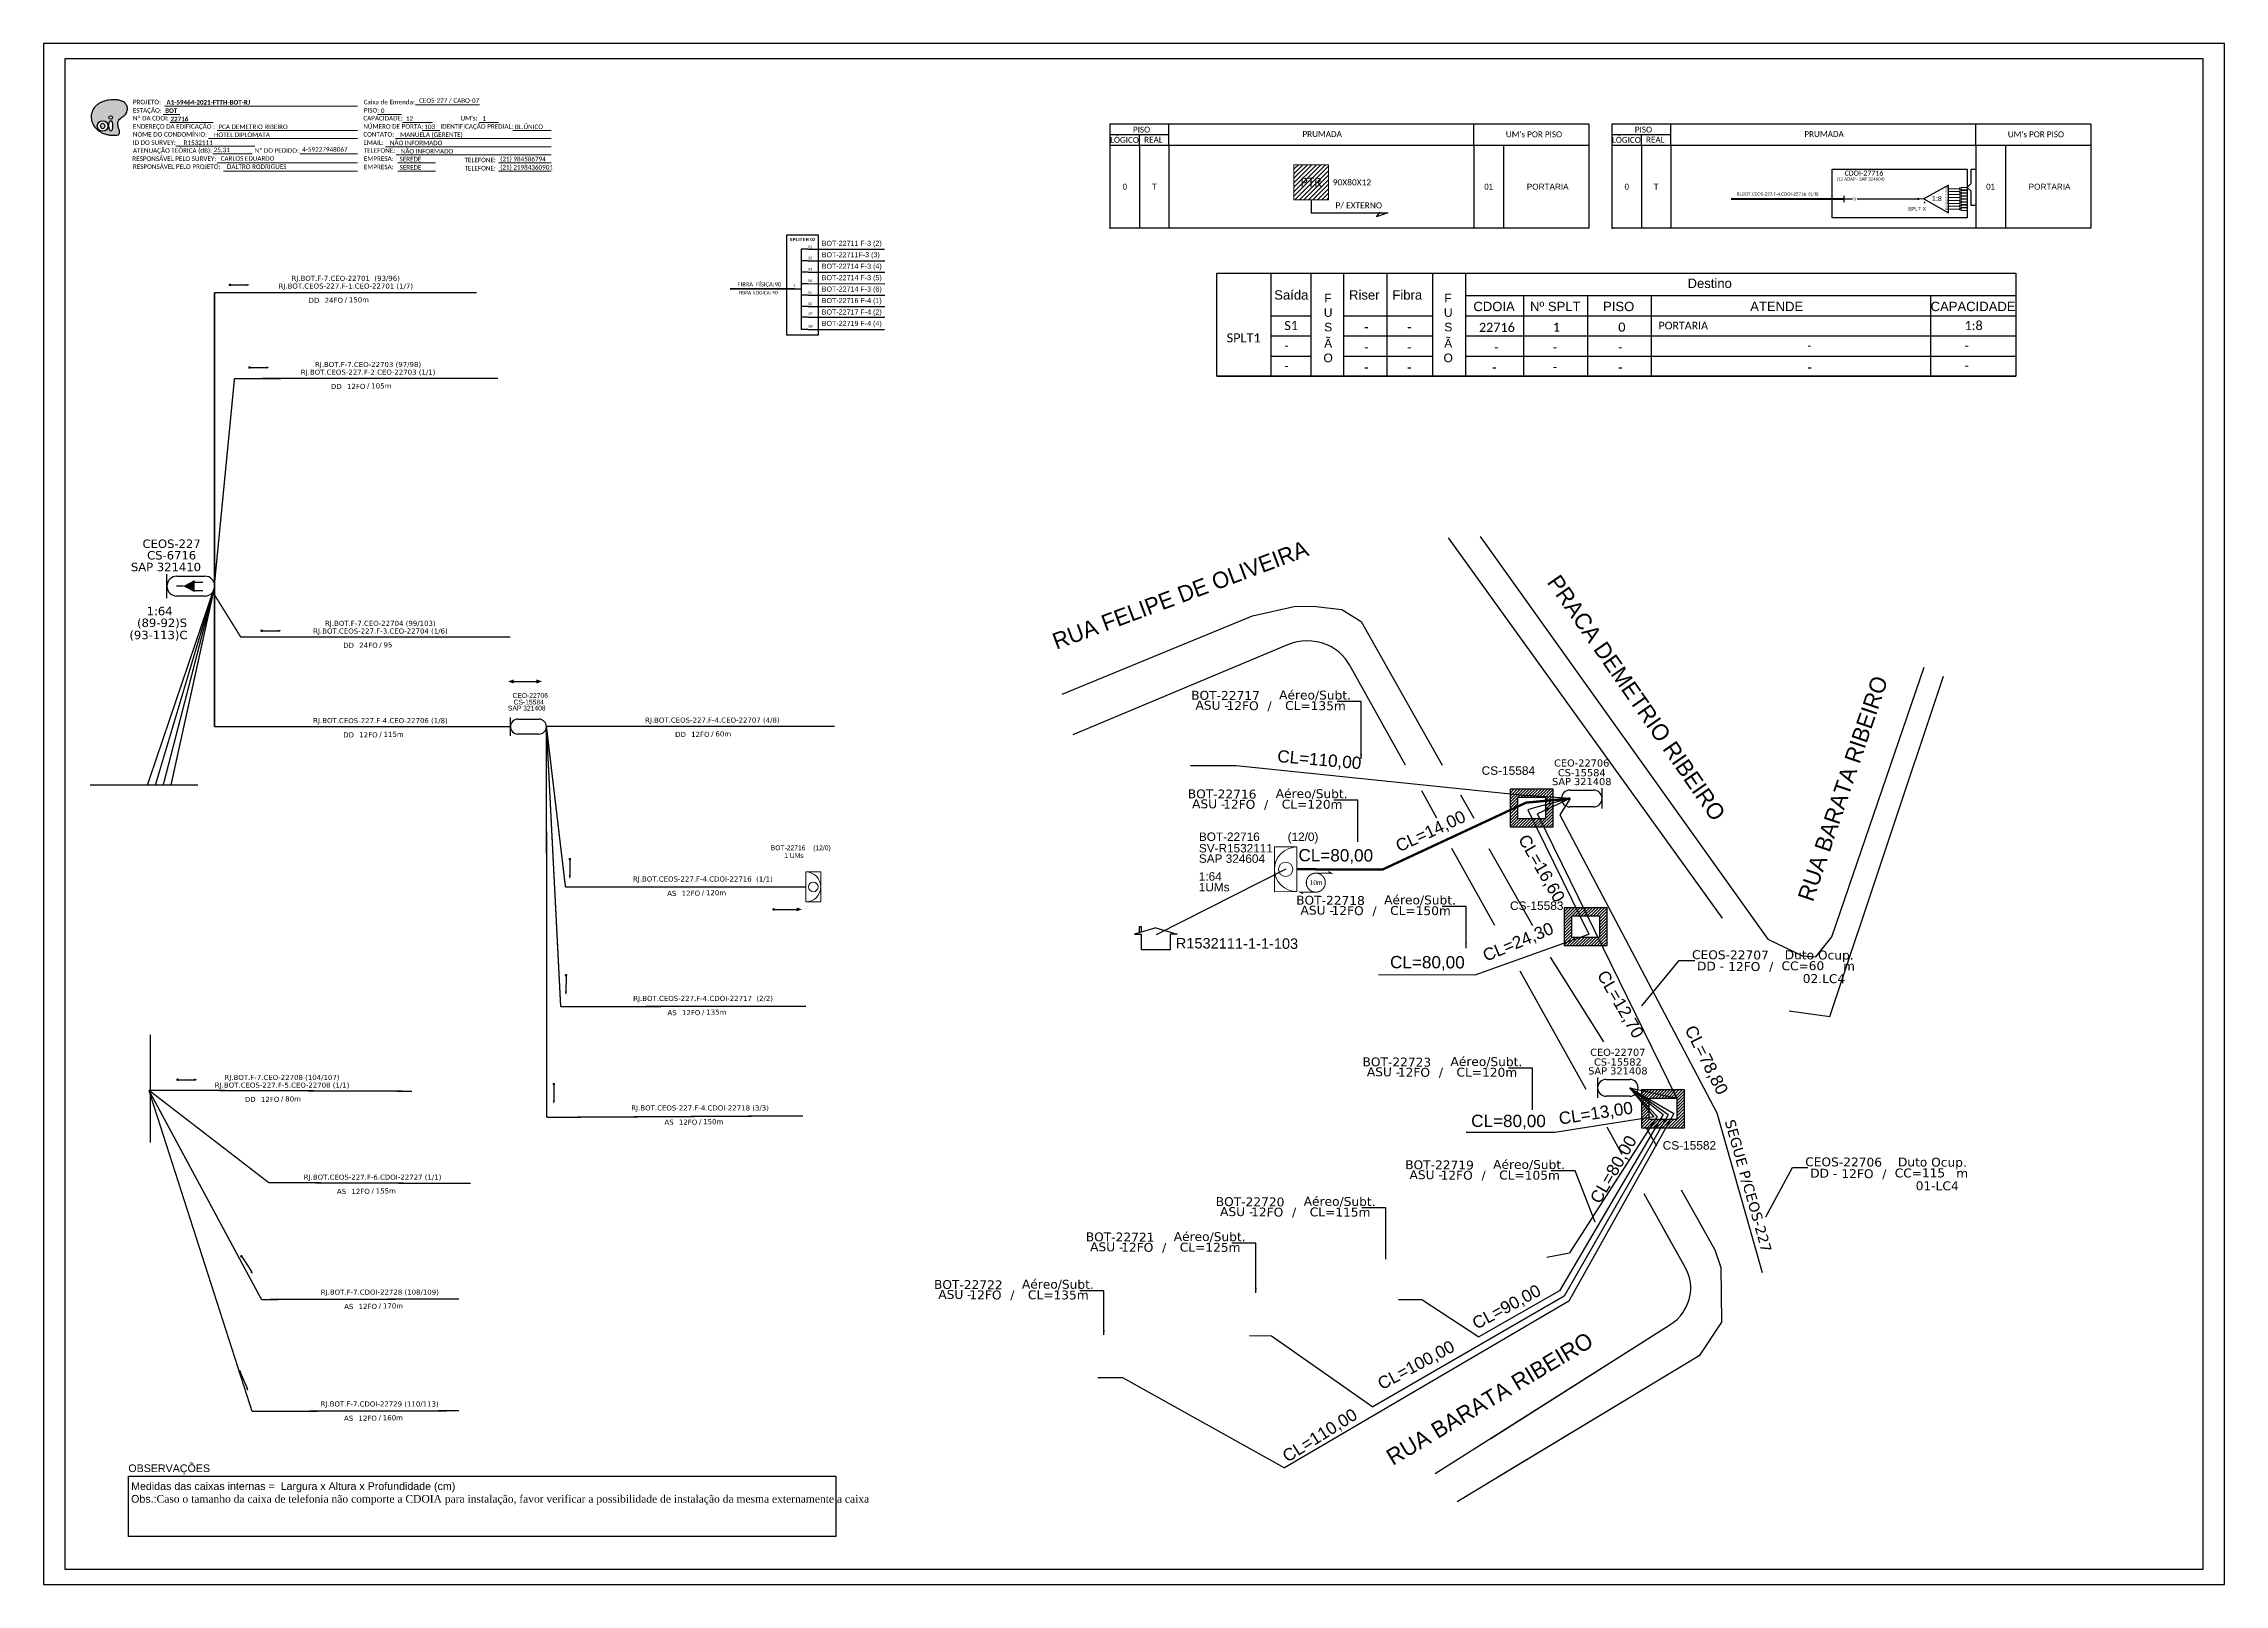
# Paper-space layout 'CDOI-22716' of a CAD drawing. Header units: metres, sheet in millimetres. Extents: x -439 to 402, y -851 to -257.
# The model-space entities are those that its viewports show. They can reach past a viewport. Long polylines and large blocks are cut down to what shows.
import ezdxf
from ezdxf.enums import TextEntityAlignment as Align

# ---------------------------------------------------------------- set-up
doc = ezdxf.new("R2010")
doc.units = ezdxf.units.M
for name, color, linetype in [('10.0-Cartográfico', 252, 'Continuous'), ('10.1-Caixas Subterrâneas', 5, 'Continuous'), ('10.3-Nome das Ruas', 2, 'Continuous'), ('20.4-CEOS', 1, 'Continuous'), ('20.5-CEO', 1, 'Continuous'), ('CAP a instalar', 1, 'Continuous'), ('Folga', 1, 'Continuous'), ('label_cabos', 7, 'Continuous'), ('Legenda', 1, 'Continuous'), ('METRAGEM', 3, 'Continuous'), ('MUB_OBRA_ARTE', 7, 'Continuous'), ('SETA', 7, 'Continuous'), ('Surveys Casinhas', 7, 'Continuous'), ('surveys legendas', 7, 'Continuous')]:
    doc.layers.add(name, color=color, linetype=linetype)
for name, color, linetype, lineweight in [("20.0-LEGENDA DOS CDO'S", 1, 'Continuous', 0), ('20.1-CDO_INTERIOR', 1, 'Continuous', 0), ('40.1-ETIQUETAS', 1, 'Continuous', 20)]:
    doc.layers.add(name, color=color, linetype=linetype, lineweight=lineweight)
doc.layers.add('EXTRA', color=50, linetype='Continuous', plot=False)
doc.styles.add('ARIAL', font='arial.ttf')
doc.styles.add('siredit', font='verdana.ttf')
doc.styles.add('WMF-Calibri0', font='calibri.ttf')
doc.styles.add('WMF-Calibri1', font='calibrib.ttf')
doc.linetypes.add('FENCELINE1', pattern='A,0.25,-0.1,[133,ltypeshp.shx,S=0.1,R=0,X=-0.1,Y=0],-0.1,1', length=1.45)
doc.dimstyles.new('CC', dxfattribs={"dimtxt": 1, "dimasz": 2, "dimexe": 0.18, "dimexo": 0.0625, "dimgap": 0.09, "dimtad": 0, "dimdec": 0, "dimrnd": 1, "dimzin": 0, "dimdsep": 46, "dimtxsty": 'siredit', "dimblk": 'NONE', "dimcen": 0, "dimse1": 1, "dimse2": 1, "dimsd1": 1, "dimsd2": 1, "dimclrt": 7, "dimadec": 0, "dimazin": 0, "dimtfac": 1, "dimtdec": 0, "dimtofl": 0, "dimtmove": 0, "dimatfit": 3, "dimfxl": 1, "dimtolj": 1, "dimtzin": 0, "dimarcsym": 0})

# ---------------------------------------------------------------- blocks, each defined once
blk = doc.blocks.new('OI')
h = blk.add_hatch(color=40)
edge = h.paths.add_edge_path()
edge.add_spline(control_points=[(4.35, -0.67), (3.92, -0.99), (3.26, -1.5), (2.81, -2.59), (2.9, -3.5), (3.06, -4.27), (3.31, -4.85), (3.37, -5.39), (3.4, -5.88), (3.2, -6.4), (2.54, -6.61), (1.65, -6.63), (0.55, -6.67), (-0.56, -6.42), (-1.61, -6.14), (-2.77, -5.61), (-3.92, -4.77), (-4.89, -3.7), (-5.34, -2.65), (-5.6, -1.94), (-5.85, -0.96), (-5.71, 0.47), (-5.1, 2.02), (-4.14, 3.02), (-3.3, 3.61), (-2.37, 4.16), (-1.36, 4.44), (-0.56, 4.7), (0.79, 4.85), (2.24, 4.97), (3.79, 4.57), (4.67, 4.21), (5.44, 3.65), (5.76, 2.99), (6.03, 2.21), (6.01, 1.46), (5.72, 0.64), (5.31, 0.08), (4.88, -0.38), (4.51, -0.55), (4.35, -0.67)], knot_values=[0, 0, 0, 0, 1.60434, 2.417191, 3.427595, 4.282808, 4.776746, 5.304182, 5.888771, 6.258406, 6.858137, 7.79129, 8.986195, 10.124242, 11.187857, 12.242908, 13.953784, 15.414161, 16.515391, 17.349188, 17.675853, 19.552021, 21.515531, 22.568638, 23.63245, 24.621084, 25.782718, 26.745347, 27.142653, 29.870543, 31.004649, 31.921532, 32.709589, 33.801391, 34.042471, 35.192333, 35.971461, 36.628871, 37.254359, 37.836911, 37.836911, 37.836911, 37.836911], degree=3, periodic=0)
h.paths.add_polyline_path([(1.13, -0.87, -1), (-0.04, -0.87, -1)], flags=16)
edge = h.paths.add_edge_path(flags=16)
edge.add_ellipse((0.56, -3.59), major_axis=(-0.02, 1.71), ratio=0.361305, start_angle=0, end_angle=360)
h.paths.add_polyline_path([(-0.36, -3.62, -1), (-3.8, -3.62, -1)], flags=16)
edge = h.paths.add_edge_path(flags=0)
edge.add_ellipse((-2.08, -3.62), major_axis=(0, 0.885), ratio=0.758294, start_angle=0, end_angle=360)
at = {"color": 40}
for centre, radius in [((-2.08, -3.62), 1.72), ((0.54, -0.87), 0.587)]:
    blk.add_circle(centre, radius, dxfattribs=at)
blk.add_ellipse((-2.08, -3.62), major_axis=(0, 0.885), ratio=0.758294, start_param=-3.141592653589792, end_param=3.141592653589792, dxfattribs=at)
blk.add_ellipse((0.56, -3.59), major_axis=(-0.02, 1.71), ratio=0.361305, dxfattribs=at)
at = {"color": 40, "start_tangent": (-0.800898, -0.598801), "end_tangent": (-0.800898, -0.598801)}
blk.add_spline([(4.35, -0.67), (3.2, -1.78), (2.9, -2.54), (2.92, -3.55), (3.12, -4.38), (3.28, -4.85), (3.37, -5.37), (3.35, -5.95), (3.2, -6.29), (2.66, -6.55), (1.73, -6.63), (0.54, -6.62), (-0.58, -6.41), (-1.6, -6.11), (-2.56, -5.67), (-3.95, -4.67), (-4.89, -3.56), (-5.37, -2.56), (-5.64, -1.78), (-5.72, -1.46), (-5.63, 0.42), (-4.84, 2.22), (-4.13, 2.99), (-3.27, 3.62), (-2.4, 4.09), (-1.3, 4.47), (-0.37, 4.72), (0.02, 4.77), (2.75, 4.8), (3.85, 4.53), (4.69, 4.16), (5.31, 3.68), (5.85, 2.73), (5.93, 2.5), (5.94, 1.35), (5.67, 0.62), (5.29, 0.08), (4.84, -0.36), (4.35, -0.67)], degree=3, dxfattribs=at)
blk = doc.blocks.new('SPLT_1-8_SC-APC')
at = {"color": 1, "lineweight": 0}
blk.add_lwpolyline([(-17.04, -7.55), (-19.26, -7.55)], dxfattribs=at)
at = {"color": 1}
blk.add_lwpolyline([(-7.37, -2.1), (-17.04, -7.55), (-7.37, -13), (-7.37, -2.1)], dxfattribs=at)
at = {"color": 3, "lineweight": 0}
for points in [[(-2.99, -3.51), (-7.37, -3.51)], [(-7.37, -4.66), (-2.99, -4.66)], [(-7.37, -5.82), (-2.99, -5.82)], [(-7.37, -6.97), (-2.99, -6.97)], [(-7.37, -8.12), (-2.99, -8.12)], [(-2.41, -3.02), (-2.41, -4)], [(-2.41, -3.02), (0, -3.02)], [(-2.41, -4), (0, -4)], [(-2.41, -4.17), (-2.41, -5.16)], [(-2.41, -4.17), (0, -4.17)], [(-2.41, -5.16), (0, -5.16)], [(-2.41, -5.32), (-2.41, -6.31)], [(-2.41, -5.32), (0, -5.32)], [(-2.41, -6.31), (0, -6.31)], [(-2.41, -6.48), (-2.41, -7.46)], [(-2.41, -6.48), (0, -6.48)], [(-2.41, -7.46), (0, -7.46)], [(-2.41, -7.63), (-2.41, -8.62)], [(-2.41, -7.63), (0, -7.63)], [(-7.37, -9.28), (-2.99, -9.28)], [(-7.37, -10.43), (-2.99, -10.43)], [(-7.37, -11.58), (-2.99, -11.58)], [(-2.41, -8.62), (0, -8.62)], [(-2.41, -8.78), (-2.41, -9.77)], [(-2.41, -8.78), (0, -8.78)], [(-2.41, -9.77), (0, -9.77)], [(-2.41, -9.94), (-2.41, -10.92)], [(-2.41, -9.94), (0, -9.94)], [(-2.41, -10.92), (0, -10.92)], [(-2.41, -11.09), (-2.41, -12.08)], [(-2.41, -11.09), (0, -11.09)], [(-2.41, -12.08), (0, -12.08)]]:
    blk.add_lwpolyline(points, dxfattribs=at)
for points in [[(-2.99, -3.22), (-2.41, -3.22), (-2.41, -3.8), (-2.99, -3.8)], [(-2.99, -4.38), (-2.41, -4.38), (-2.41, -4.95), (-2.99, -4.95)], [(-2.99, -5.53), (-2.41, -5.53), (-2.41, -6.1), (-2.99, -6.1)], [(-2.99, -6.68), (-2.41, -6.68), (-2.41, -7.26), (-2.99, -7.26)], [(-2.99, -7.84), (-2.41, -7.84), (-2.41, -8.41), (-2.99, -8.41)], [(-2.99, -8.99), (-2.41, -8.99), (-2.41, -9.56), (-2.99, -9.56)], [(-2.99, -10.14), (-2.41, -10.14), (-2.41, -10.72), (-2.99, -10.72)], [(-2.99, -11.3), (-2.41, -11.3), (-2.41, -11.87), (-2.99, -11.87)]]:
    blk.add_lwpolyline(points, close=True, dxfattribs=at)
at = {"color": 1, "style": 'ARIAL'}
for s, height, p in [('1:8', 2, (-13.91, -8.4)), ('S1', 0.75, (-8.74, -3.78)), ('S2', 0.75, (-8.74, -4.97)), ('S3', 0.75, (-8.74, -6.18)), ('S4', 0.75, (-8.74, -7.36)), ('S5', 0.75, (-8.74, -8.57)), ('S6', 0.75, (-8.74, -9.69)), ('S7', 0.75, (-8.74, -10.78)), ('S8', 0.75, (-8.74, -11.9))]:
    blk.add_text(s, height=height, dxfattribs=at).set_placement(p)
blk = doc.blocks.new('SPLITTER_')
blk.add_point((0, 0))
at = {"style": 'ARIAL', "flags": 4}
blk.add_attdef('SPLT', (0, -3.26), '', height=1.5, dxfattribs=at)
blk = doc.blocks.new('SURVEY_SURVEY')
for p, q in [((0.0000169, 0.0000264), (0.0000195, 0.0000264)), ((0.0000169, 0.0000205), (0.0000169, 0.0000264)), ((0.0000195, 0.0000264), (0.0000195, 0.0000198)), ((0, 0.0000254), (-0.0000251, 0.000018)), ((-0.0000251, 0.000018), (-0.0000173, 0.000018)), ((-0.0000172, 0), (-0.0000172, 0.0000179)), ((0.0000172, 0), (-0.0000172, 0)), ((0, 0.0000254), (0.0000251, 0.000018)), ((0.0000251, 0.000018), (0.0000172, 0.000018)), ((0.0000172, 0.000018), (0.0000172, 0))]:
    blk.add_line(p, q)
blk = doc.blocks.new('*X22')
at = {"color": 0, "linetype": 'Continuous'}
for p, q in [((-1.25, 0.34099), (-0.49099, 1.1)), ((-1.25, 0.517767), (-0.667767, 1.1)), ((-1.25, 0.694544), (-0.844544, 1.1)), ((-1.25, 0.87132), (-1.02132, 1.1)), ((-1.25, 1.048097), (-1.198097, 1.1)), ((-1.25, 0.164214), (-0.8035, 0.610714)), ((-1.25, -0.012563), (-0.8035, 0.433937)), ((-1.25, -0.18934), (-0.8035, 0.25716)), ((-1.25, -0.366117), (-0.8035, 0.080383)), ((-0.789214, 0.625), (-0.314214, 1.1)), ((-0.612437, 0.625), (-0.137437, 1.1)), ((-0.43566, 0.625), (0.03934, 1.1)), ((-0.258883, 0.625), (0.216117, 1.1)), ((-0.082107, 0.625), (0.392893, 1.1)), ((0.09467, 0.625), (0.56967, 1.1)), ((0.271447, 0.625), (0.746447, 1.1)), ((0.448223, 0.625), (0.923223, 1.1)), ((0.625, 0.625), (1.1, 1.1)), ((0.801777, 0.625), (1.25, 1.073223)), ((0.8035, 0.449947), (1.25, 0.896447)), ((0.8035, 0.27317), (1.25, 0.71967)), ((0.8035, 0.096393), (1.25, 0.542893)), ((0.8035, -0.080383), (1.25, 0.366117)), ((0.8035, -0.25716), (1.25, 0.18934)), ((0.8035, -0.433937), (1.25, 0.012563)), ((-1.25, -0.542893), (-0.8035, -0.096393)), ((-1.25, -0.71967), (-0.8035, -0.27317)), ((-1.25, -0.896447), (-0.8035, -0.449947)), ((-1.25, -1.073223), (-0.801777, -0.625)), ((-1.1, -1.1), (-0.625, -0.625)), ((-0.923223, -1.1), (-0.448223, -0.625)), ((-0.746447, -1.1), (-0.271447, -0.625)), ((-0.56967, -1.1), (-0.09467, -0.625)), ((-0.392893, -1.1), (0.082107, -0.625)), ((-0.216117, -1.1), (0.258883, -0.625)), ((-0.03934, -1.1), (0.43566, -0.625)), ((0.137437, -1.1), (0.612437, -0.625)), ((0.314214, -1.1), (0.789214, -0.625)), ((0.49099, -1.1), (1.25, -0.34099)), ((0.667767, -1.1), (1.25, -0.517767)), ((0.8035, -0.610714), (1.25, -0.164214)), ((0.844544, -1.1), (1.25, -0.694544)), ((1.02132, -1.1), (1.25, -0.87132)), ((1.198097, -1.1), (1.25, -1.048097))]:
    blk.add_line(p, q, dxfattribs=at)
blk = doc.blocks.new('MANHOLE_MQ')
at = {"color": 0, "linetype": 'Continuous'}
for p, q in [((0.00000623, 0.00000569), (-0.00000627, 0.00000569)), ((-0.00000627, 0.00000569), (-0.00000627, -0.00000531)), ((-0.00000404, 0.00000331), (0.00000399, 0.00000331)), ((-0.00000404, -0.00000294), (-0.00000404, 0.00000331)), ((0.00000399, 0.00000331), (0.00000399, -0.00000294)), ((0.00000623, -0.00000531), (0.00000623, 0.00000569)), ((-0.00000627, -0.00000531), (0.00000623, -0.00000531)), ((0.00000399, -0.00000294), (-0.00000404, -0.00000294)), ((0.00000399, -0.00000294), (0.00000399, -0.00000294))]:
    blk.add_line(p, q, dxfattribs=at)
at = {"color": 0, "linetype": 'Continuous', "xscale": 5e-06, "yscale": 5e-06, "zscale": 1e-05}
blk.add_blockref('*X22', (-0.00000002, 0.00000019), dxfattribs=at)
blk = doc.blocks.new('LEGENDA DOS CABOS')
at = {"layer": 'EXTRA', "color": 0, "style": 'siredit'}
for tag, p in [('ID', (4.6, 0.97)), ('XX', (9.03, 0.97))]:
    blk.add_attdef(tag, text='', height=0.48, rotation=359.69, dxfattribs=at).set_placement(p, align=Align.MIDDLE_CENTER)
at = {"layer": 'Legenda', "color": 0, "style": 'siredit'}
for tag, p in [('TIPO_CABO', (1.31, 0)), ('CABO', (4.69, -0.05)), ('/', (6.81, -0.05)), ('METROS', (10.03, -0.05))]:
    blk.add_attdef(tag, text='', height=0.8, rotation=359.69, dxfattribs=at).set_placement(p, align=Align.MIDDLE_CENTER)
blk = doc.blocks.new('_None')
blk = doc.blocks.new('Inst CB DT OCUP CFOA-SM-DD-S-12')
at = {"layer": 'label_cabos', "color": 0, "style": 'siredit'}
for tag, flags, p in [('ID_ATIVIDADE', 3, (1.31, 2.67)), ('FATOR', 1, (11.56, 2.55))]:
    blk.add_attdef(tag, text='', height=1, rotation=359.69, dxfattribs=dict(at, flags=flags)).set_placement(p, align=Align.MIDDLE_CENTER)
for tag, p in [('TIPO_CABO', (1.11, 0)), ('DESTINO_CABO', (3.13, 1.26)), ('CABO', (4.69, -0.05)), ('/', (7.71, -0.05)), ('LANCE', (10.41, 0.02)), ('TIPO_CABO', (13.11, 1.24)), ('UND', (16.46, 0)), ('FID', (13.65, -1.41))]:
    blk.add_attdef(tag, text='', height=1, rotation=359.69, dxfattribs=at).set_placement(p, align=Align.MIDDLE_CENTER)
blk.add_attdef('QTDE', (11.93, -0.45), '', height=1, rotation=359.69, dxfattribs=at)
blk = doc.blocks.new('A$C07E14978')
at = {"layer": 'Folga', "color": 0, "const_width": 0.137}
for points in [[(2.23, 2.92), (4.42, 2.92), (3.98, 3.13)], [(2.23, 0.28), (0.03, 0.28), (0.47, 0.06)]]:
    blk.add_lwpolyline(points, dxfattribs=at)
at = {"layer": 'Folga', "color": 0, "const_width": 0.146}
blk.add_lwpolyline([(2.23, 2.92, 1.000012), (2.23, 0.28, 0.999978)], format="xyb", close=True, dxfattribs=at)
at = {"layer": 'Folga', "color": 0}
blk.add_text('10m', height=0.659, dxfattribs=at).set_placement((1.38, 1.27))

msp = doc.modelspace()

# ---------------------------------------------------------------- hatches: boundary and pattern name
h = msp.add_hatch()
h.set_pattern_fill('ANSI31', color=1, scale=10, style=0)
h.set_pattern_definition([(45, (-1414.2828, -345.255), (-0.8838835, 0.8838835), [])])
h.paths.add_polyline_path([(-802.66, 38.71), (-789.09, 38.71), (-789.09, 52.47), (-802.66, 52.47)])
h.paths.add_polyline_path([(-800.89, 43.06), (-790.81, 43.06), (-790.81, 48.21), (-800.89, 48.21)], flags=24)
h = msp.add_hatch(color=3)
h.dxf.hatch_style = 1
edge = h.paths.add_edge_path()
edge.add_arc((-557.06, 39.06), 0.256, 0, 360)

# ---------------------------------------------------------------- linework, layer by layer
at = {"color": 1}
msp.add_line((-586.29, 40.34), (-586.29, 37.77), dxfattribs=at)
at = {"color": 7, "linetype": 'Continuous'}
for p, q in [((-996.43, 19.36), (-996.43, -12.3)), ((-993.86, 19.36), (-996.43, 19.36)), ((-993.73, 14.78), (-996.3, 14.78)), ((-993.73, 10.26), (-996.3, 10.26)), ((-999.09, 3.74), (-996.44, 3.74)), ((-993.73, 5.73), (-996.3, 5.73)), ((-993.73, 1.24), (-996.3, 1.24)), ((-993.73, -3.26), (-996.3, -3.26)), ((-993.73, -7.48), (-996.3, -7.48)), ((-993.86, -12.3), (-996.43, -12.3))]:
    msp.add_line(p, q, dxfattribs=at)
at = {"color": 10, "linetype": 'Continuous'}
for p, q in [((-993.86, 19.36), (-963.7, 19.35)), ((-993.73, 14.78), (-963.57, 14.77)), ((-993.73, 10.27), (-963.57, 10.26)), ((-993.73, 5.74), (-963.57, 5.73)), ((-993.73, 1.24), (-963.57, 1.24)), ((-993.73, -3.25), (-963.57, -3.26)), ((-993.73, -7.47), (-963.57, -7.48)), ((-993.86, -12.29), (-963.7, -12.3))]:
    msp.add_line(p, q, dxfattribs=at)
for p, q in [((-833.05, 9.88), (-518.73, 9.88)), ((-833.05, -30.69), (-833.05, 9.88)), ((-811.73, 9.88), (-811.73, -30.69)), ((-795.97, 9.88), (-795.97, -30.69)), ((-783.02, -30.69), (-783.02, 9.88)), ((-766.11, 9.88), (-766.11, -30.69)), ((-748.09, 9.88), (-748.09, -30.69)), ((-735.13, 9.88), (-735.13, -30.69)), ((-518.73, 9.88), (-518.73, -30.69)), ((-735.13, 1.06), (-518.73, 1.06)), ((-712.32, 1.06), (-712.32, -30.69)), ((-687.17, 1.06), (-687.17, -30.69)), ((-662.08, 1.06), (-662.08, -30.69)), ((-552.31, 1.06), (-552.31, -30.69)), ((-811.73, -6.88), (-795.97, -6.88)), ((-783.02, -6.88), (-748.09, -6.88)), ((-735.13, -6.88), (-518.73, -6.88)), ((-811.73, -14.81), (-795.97, -14.81)), ((-783.02, -14.81), (-748.09, -14.81)), ((-735.13, -14.81), (-518.73, -14.81)), ((-811.73, -22.75), (-795.97, -22.75)), ((-783.02, -22.75), (-748.09, -22.75)), ((-735.13, -22.75), (-518.73, -22.75)), ((-811.73, -30.69), (-795.97, -30.69)), ((-783.02, -30.69), (-748.09, -30.69)), ((-735.13, -30.69), (-518.73, -30.69))]:
    msp.add_line(p, q)
at = {"color": 1, "linetype": 'Continuous', "lineweight": 60}
msp.add_line((-999.09, 3.74), (-1024.45, 3.66), dxfattribs=at)
at = {"color": 5}
for p, q in [((-1276.19, -191.34), (-1233.85, -191.34)), ((-1252.63, -289.71), (-1252.63, -332.05))]:
    msp.add_line(p, q, dxfattribs=at)
msp.add_lwpolyline([(-1286.07, -499.81), (-445.07, -499.81), (-445.07, 94.19), (-1286.07, 94.19)], close=True)
at = {"color": 7, "lineweight": 0}
for points in [[(-1247.47, 72.24), (-1240.92, 72.24)], [(-1246.96, 75.52), (-1170.98, 75.52)], [(-1244.81, 69.17), (-1227.84, 69.17)], [(-1163.19, 72.28), (-1153.71, 72.28)], [(-1153.26, 69.17), (-1141.52, 69.17)], [(-1148.15, 76.01), (-1123.01, 76.01)], [(-1123.2, 69.17), (-1115.53, 69.17)], [(-1229.65, 62.82), (-1170.98, 62.82)], [(-1226.24, 65.93), (-1170.98, 65.93)], [(-1156.02, 62.82), (-1094.8, 62.82)], [(-1145.56, 65.93), (-1138.61, 65.93)], [(-1109.86, 65.93), (-1094.82, 65.93)], [(-1242.49, 59.75), (-1211.44, 59.75)], [(-1227.96, 56.79), (-1212.45, 56.79)], [(-1226.24, 53.23), (-1170.98, 53.23)], [(-1193.73, 56.79), (-1170.96, 56.79)], [(-1160.06, 59.58), (-1094.8, 59.58)], [(-1155.78, 56.34), (-1094.8, 56.34)], [(-1155.17, 53.23), (-1140.37, 53.23)], [(-1115.57, 53.23), (-1094.8, 53.23)], [(-1223.75, 49.99), (-1170.98, 49.99)], [(-1155.17, 49.99), (-1140.37, 49.99)], [(-1115.57, 49.99), (-1094.8, 49.99)]]:
    msp.add_lwpolyline(points, dxfattribs=at)
for points in [[(-875.01, 68.47), (-875.01, 60.25)], [(-686.63, 68.47), (-875.01, 68.47)], [(-875.01, 64.36), (-851.86, 64.36)], [(-875.01, 60.25), (-686.63, 60.25)], [(-686.63, 27.5), (-874.97, 27.5), (-874.97, 60.25)], [(-863.44, 60.25), (-863.44, 64.36)], [(-863.4, 60.25), (-863.4, 27.5)], [(-851.86, 60.25), (-851.86, 68.47)], [(-851.83, 60.25), (-851.83, 27.5)], [(-731.86, 60.25), (-731.86, 68.47)], [(-731.83, 60.25), (-731.83, 27.5)], [(-720.25, 60.25), (-720.25, 27.5)], [(-686.63, 68.47), (-686.63, 27.5)], [(-677.58, 68.47), (-677.58, 60.25)], [(-489.2, 68.47), (-677.58, 68.47)], [(-677.58, 64.36), (-654.43, 64.36)], [(-677.58, 60.25), (-489.2, 60.25)], [(-489.2, 27.5), (-677.54, 27.5), (-677.54, 60.25)], [(-666, 60.25), (-666, 64.36)], [(-665.97, 60.25), (-665.97, 27.5)], [(-654.43, 60.25), (-654.43, 68.47)], [(-654.4, 60.25), (-654.4, 27.5)], [(-534.43, 60.25), (-534.43, 68.47)], [(-534.4, 60.25), (-534.4, 27.5)], [(-522.82, 60.25), (-522.82, 27.5)], [(-489.2, 68.47), (-489.2, 27.5)], [(-518.73, -30.69), (-833.05, -30.69), (-518.73, -30.69)], [(-776.21, -158.56), (-785.68, -158.56)], [(-777.54, -197.33), (-787.01, -197.33)], [(-734.91, -239.14), (-744.38, -239.14)], [(-651.11, -260.38), (-644.99, -260.37)], [(-708.81, -302.71), (-718.28, -302.71)], [(-606.58, -341.84), (-600.46, -341.84)], [(-692.02, -343.18), (-701.49, -343.18)], [(-766.54, -357.68), (-776.01, -357.68)], [(-817.66, -371.53), (-827.13, -371.53)], [(-877.38, -390.26), (-886.85, -390.26)]]:
    msp.add_lwpolyline(points)
at = {"color": 1, "lineweight": 0}
msp.add_lwpolyline([(-802.66, 52.47), (-789.09, 52.47), (-789.09, 38.71), (-802.66, 38.71)], close=True, dxfattribs=at)
at = {"color": 1}
msp.add_lwpolyline([(-590.93, 50.81), (-537.8, 50.81), (-537.8, 31.69), (-590.93, 31.69)], close=True, dxfattribs=at)
at = {"color": 3}
for points in [[(-534.58, 36.42), (-536.23, 36.42), (-536.23, 42.08), (-537.8, 43.59), (-536.23, 45.09), (-536.23, 50.74), (-534.58, 50.74)], [(-586.29, 39.06), (-583.13, 39.06)], [(-581.06, 39.06), (-557.06, 39.06)]]:
    msp.add_lwpolyline(points, dxfattribs=at)
at = {"color": 1}
for points in [[(-795.88, 38.71), (-795.88, 33.6), (-765.74, 33.6)], [(-770.15, 32.01), (-768.75, 33.84)], [(-765.74, 33.6), (-770.15, 32.01)]]:
    msp.add_lwpolyline(points, dxfattribs=at)
msp.add_lwpolyline([(-630.71, 39.06, 0.8, 0.8, 0), (-586.29, 39.06, 0.8, 0.8, 0)], format="xyseb", dxfattribs=at)
at = {"color": 7}
msp.add_lwpolyline([(-1002.24, -14.33), (-989.64, -14.33), (-989.64, 24.79), (-1002.24, 24.79)], close=True, dxfattribs=at)
at = {"const_width": 0.505}
for points in [[(-1221.42, 5.27, 1), (-1220.91, 5.27, 1)], [(-1213.72, -27.23, 1), (-1213.21, -27.23, 1)], [(-1208.95, -130.76, 1), (-1208.44, -130.76, 1)], [(-1087.75, -220.56, 1), (-1087.24, -220.56, 1)], [(-1007.58, -240.33, 1), (-1007.07, -240.33, 1)], [(-1242.02, -307.28, 1), (-1241.52, -307.28, 1)], [(-1216.92, -376.75, 1), (-1216.42, -376.75, 1)], [(-1217.61, -422.07, 1), (-1217.1, -422.07, 1)]]:
    msp.add_lwpolyline(points, format="xyb", close=True, dxfattribs=at)
at = {"color": 4}
msp.add_lwpolyline([(-805.9, -224.55), (-856.91, -250.31)], dxfattribs=at)
at = {"color": 7, "const_width": 0.505}
for points in [[(-1089.25, -266.22, 1), (-1088.74, -266.22, 1)], [(-1094.03, -309.02, 1), (-1093.53, -309.02, 1)]]:
    msp.add_lwpolyline(points, format="xyb", close=True, dxfattribs=at)
at = {"color": 0}
msp.add_lwpolyline([(-1261.13, -463.21), (-982.88, -463.21), (-982.88, -486.92), (-1261.13, -486.92)], close=True, dxfattribs=at)
at = {"color": 3}
msp.add_circle((-557.06, 39.06), 0.256, dxfattribs=at)
for p in [(-874.97, 27.5), (-677.54, 27.5)]:
    msp.add_point(p)
at = {"layer": '10.0-Cartográfico'}
for points in [[(-741.96, -94.19), (-634.2, -243.74)], [(-893.87, -155.67), (-819, -124.82), (-802.54, -121.15), (-795.03, -121.07), (-783.76, -122.33), (-776.19, -127.1), (-744.35, -183.64)], [(-758.75, -183.64), (-780.75, -144.14), (-781.26, -143.34), (-782.35, -141.78), (-783.62, -140.41), (-785.02, -139.09), (-786.53, -138), (-788.18, -136.98), (-789.94, -136.19), (-791.77, -135.51), (-793.71, -135.07), (-795.66, -134.8), (-797.6, -134.71), (-799.54, -134.85), (-801.48, -135.1), (-803.41, -135.59), (-805.22, -136.25), (-889.69, -171.65)], [(-591.89, -282.43), (-547.12, -148.62)], [(-746.41, -204.45), (-752.4, -193.69)], [(-737.09, -195.22), (-731.89, -204.45)], [(-723.63, -246.71), (-740.54, -216.33)], [(-725.94, -216.33), (-708.83, -246.71)], [(-687.77, -311.09), (-713.65, -264.63)], [(-701.86, -259.1), (-680.87, -292.42)], [(-607.9, -280.25), (-591.89, -282.43)], [(-673.5, -336.71), (-679.47, -325.99)], [(-664.18, -325.99), (-660.04, -333.34)], [(-650.33, -350.58), (-637.06, -374.16), (-634.71, -381.08), (-634.57, -391.49), (-634.42, -402.6), (-643.25, -415.9), (-738.44, -473.29)], [(-747.05, -462.15), (-654.75, -403.65), (-653.45, -402.77), (-651.96, -401.53), (-650.66, -400.18), (-649.49, -398.66), (-648.57, -397.09), (-647.78, -395.45), (-647.18, -393.71), (-646.76, -391.9), (-646.54, -390.1), (-646.56, -388.3), (-646.78, -386.45), (-647.24, -384.72), (-647.82, -382.98), (-648.66, -381.31), (-664.86, -352.23)], [(-725.27, -448.35), (-654.75, -403.65), (-653.45, -402.77), (-651.96, -401.53), (-650.66, -400.18), (-649.49, -398.66), (-648.57, -397.09), (-647.78, -395.45), (-647.18, -393.71), (-646.76, -391.9), (-646.54, -390.1), (-646.56, -388.3), (-646.78, -386.45), (-647.24, -384.72), (-647.82, -382.98), (-648.66, -381.31), (-657.03, -366.29)], [(-644.56, -360.83), (-637.06, -374.16), (-634.71, -381.08), (-634.57, -391.49), (-634.42, -402.6), (-643.25, -415.9), (-722.46, -463.65)]]:
    msp.add_lwpolyline(points, dxfattribs=at)
at = {"layer": '20.1-CDO_INTERIOR', "color": 1, "lineweight": 18}
for points in [[(-810.3, -233.36), (-810.31, -215.75), (-801.5, -215.74), (-801.5, -233.35)], [(-988.78, -237.38), (-988.78, -225.57), (-994.69, -225.57), (-994.69, -237.38)]]:
    msp.add_lwpolyline(points, close=True, dxfattribs=at)
for centre, radius in [((-805.9, -224.55), 2.82), ((-991.73, -231.48), 1.89)]:
    msp.add_circle(centre, radius, dxfattribs=at)
for centre, radius, start, end in [((-801.5, -224.55), 8.8, 90.02759, 270.02759), ((-994.69, -231.48), 5.9, 270, 90)]:
    msp.add_arc(centre, radius, start, end, dxfattribs=at)
at = {"layer": '20.4-CEOS', "color": 7}
for p, q in [((-1242.04, -109.29), (-1231.05, -109.29)), ((-1231.05, -117.12), (-1242.04, -117.12))]:
    msp.add_line(p, q, dxfattribs=at)
at = {"layer": '20.4-CEOS', "color": 5}
for p, q in [((-1110.86, -172.01), (-1110.86, -164.91)), ((-1107.92, -165.51), (-1099.65, -165.51)), ((-1099.65, -171.4), (-1107.92, -171.4))]:
    msp.add_line(p, q, dxfattribs=at)
at = {"layer": '20.4-CEOS', "color": 7}
for points in [[(-1245.95, -117.93), (-1245.95, -108.48)], [(-1239.58, -113.2), (-1242.22, -113.2)], [(-1235.24, -111.65), (-1231.9, -111.65)], [(-1235.24, -114.91), (-1231.9, -114.91)]]:
    msp.add_lwpolyline(points, dxfattribs=at)
msp.add_lwpolyline([(-1239.58, -113.2, 0, 4.84, 0), (-1235.04, -113.2, 4.84, 4.84, 0)], format="xyseb", dxfattribs=at)
for centre, start, end in [((-1242.04, -113.2), 90, 270), ((-1231.05, -113.2), 270, 90)]:
    msp.add_arc(centre, 3.92, start, end, dxfattribs=at)
at = {"layer": '20.4-CEOS', "color": 5}
for centre, start, end in [((-1107.92, -168.46), 90, 270), ((-1099.65, -168.46), 270, 90)]:
    msp.add_arc(centre, 2.94, start, end, dxfattribs=at)
at = {"layer": '20.5-CEO', "color": 5}
for p, q in [((-694.08, -193.39), (-684.77, -193.39)), ((-684.77, -200.03), (-694.08, -200.03))]:
    msp.add_line(p, q, dxfattribs=at)
at = {"layer": '20.5-CEO', "color": 7}
for p, q in [((-679.88, -307.16), (-670.57, -307.16)), ((-670.57, -313.8), (-679.88, -313.8))]:
    msp.add_line(p, q, dxfattribs=at)
at = {"layer": '20.5-CEO', "color": 5}
msp.add_lwpolyline([(-681.46, -200.71), (-681.46, -192.71)], dxfattribs=at)
at = {"layer": '20.5-CEO', "color": 7}
msp.add_lwpolyline([(-683.2, -306.48), (-683.2, -314.48)], dxfattribs=at)
at = {"layer": '20.5-CEO', "color": 5}
for centre, start, end in [((-694.08, -196.71), 90, 270), ((-684.77, -196.71), 270, 90)]:
    msp.add_arc(centre, 3.32, start, end, dxfattribs=at)
at = {"layer": '20.5-CEO', "color": 7}
for centre, start, end in [((-679.88, -310.48), 90, 270), ((-670.57, -310.48), 270, 90)]:
    msp.add_arc(centre, 3.32, start, end, dxfattribs=at)
at = {"layer": 'CAP a instalar', "ltscale": 5.3, "const_width": 0.533}
for points in [[(-1227.26, 2.23), (-1227.26, -113.61)], [(-1227.26, -113.61), (-1227.26, -113.61)]]:
    msp.add_lwpolyline(points, dxfattribs=at)
at = {"layer": 'CAP a instalar', "color": 7, "ltscale": 5.3, "const_width": 0.533}
for points in [[(-1227.26, 2.23), (-1124.15, 2.23)], [(-1227.26, 2.23), (-1227.26, -168.46)], [(-1227.26, -112.2), (-1219.4, -31.57)], [(-1219.4, -31.57), (-1115.7, -31.45)], [(-1227.26, -113.61), (-1253.63, -191.34)], [(-1227.26, -113.61), (-1250.49, -191.34)], [(-1227.26, -113.61), (-1247.41, -191.34)], [(-1227.26, -113.61), (-1244.36, -191.34)], [(-1227.92, -115.57), (-1216.92, -133.24)], [(-1216.92, -133.24), (-1110.86, -133.24)], [(-1227.26, -168.46), (-1110.86, -168.46)], [(-1091.09, -278.56), (-1096.71, -168.28)], [(-1096.56, -322.1), (-1096.71, -168.28)], [(-1096.71, -168.28), (-983.25, -168.28)], [(-1091.09, -278.56), (-994.58, -278.42)], [(-1253.09, -311.43), (-1149.54, -311.82)], [(-1208.77, -393.74), (-1253.09, -311.43)], [(-1253.09, -311.43), (-1212.5, -437.7)], [(-1253.09, -311.43), (-1205.92, -347.77)], [(-1096.56, -322.1), (-995.78, -321.51)], [(-1205.92, -347.77), (-1126.44, -348.09)], [(-1208.77, -393.74), (-1131.08, -393.52)], [(-1212.5, -437.7), (-1131.14, -437.49)]]:
    msp.add_lwpolyline(points, dxfattribs=at)
at = {"layer": 'CAP a instalar', "color": 1, "ltscale": 5.3, "const_width": 0.533}
for points in [[(-1089.22, -231.47), (-1096.71, -168.28)], [(-1089.22, -231.47), (-994.69, -231.48)]]:
    msp.add_lwpolyline(points, dxfattribs=at)
at = {"layer": 'CAP a instalar', "color": 7, "ltscale": 5}
for points in [[(-843.35, -183.77), (-825.33, -183.78), (-825.33, -183.78), (-711.01, -195.48)], [(-694, -196.72), (-711.01, -195.48)], [(-694, -196.72), (-707.63, -200.2)], [(-694, -196.72), (-706.79, -202.8)], [(-694, -196.72), (-698.08, -203.15)], [(-707.63, -200.2), (-710.64, -201.2)], [(-710.64, -201.2), (-686.68, -250.08)], [(-670.57, -310.48), (-652.01, -314.52), (-706.79, -202.8)], [(-698.08, -203.15), (-636.26, -320.36)], [(-769.45, -265.92), (-731.31, -266), (-731.31, -266), (-686.68, -250.08)], [(-659.72, -321.72), (-670.57, -310.48)], [(-660.97, -321.93), (-670.57, -310.48)], [(-670.57, -310.48), (-657.44, -320.99)], [(-655.42, -321.08), (-670.57, -310.48)], [(-670.57, -310.48), (-653.22, -320.56)], [(-653.22, -320.56), (-694.49, -394.4), (-806.4, -459.91)], [(-655.42, -321.08), (-696.32, -392.35), (-771.64, -435.89)], [(-660.97, -321.93), (-700.08, -328.03), (-734.91, -328.03)], [(-657.44, -320.99), (-698.15, -390.3), (-729.91, -408.45)], [(-659.72, -321.72), (-694.26, -375.32), (-694.26, -375.32)], [(-636.26, -320.36), (-618.5, -383.13)], [(-703.21, -377.13), (-694.26, -375.32)], [(-761.49, -393.72), (-752.38, -393.72), (-729.91, -408.45)], [(-820.13, -407.92), (-811.49, -407.96), (-771.64, -435.89)], [(-879.74, -424.4), (-870.1, -424.4), (-806.4, -459.91)]]:
    msp.add_lwpolyline(points, dxfattribs=at)
at = {"layer": 'CAP a instalar', "ltscale": 5, "const_width": 0.919}
for points in [[(-694, -196.72), (-711.32, -198.34)], [(-801.72, -224.55), (-767.76, -224.63), (-767.76, -224.63), (-711.32, -198.34)]]:
    msp.add_lwpolyline(points, dxfattribs=at)
at = {"layer": 'CAP a instalar', "color": 7, "linetype": 'FENCELINE1', "ltscale": 5.3, "const_width": 0.533}
for points in [[(-1208.77, -393.74), (-1131.08, -393.52)], [(-1212.5, -437.7), (-1131.14, -437.49)]]:
    msp.add_lwpolyline(points, dxfattribs=at)
at = {"layer": 'MUB_OBRA_ARTE', "color": 34, "linetype": 'Continuous'}
for points in [[(-729.37, -93.73), (-616.19, -251.97), (-602.61, -258.64), (-597.32, -258.93), (-591.01, -251.06)], [(-591.01, -251.06), (-554.72, -145.13)]]:
    msp.add_lwpolyline(points, dxfattribs=at)
at = {"layer": 'SETA', "color": 7}
for points in [[(-1221.16, 5.27), (-1214.03, 5.27)], [(-1213.47, -27.23), (-1206.34, -27.23)], [(-1208.69, -130.76), (-1201.56, -130.76)], [(-1087.5, -220.56), (-1087.51, -227.69)], [(-1088.99, -266.22), (-1089, -273.35)], [(-1241.77, -307.28), (-1234.64, -307.28)], [(-1093.78, -309.02), (-1093.79, -316.16)], [(-1216.67, -376.75), (-1212.75, -382.7)], [(-1217.36, -422.07), (-1214.44, -428.58)]]:
    msp.add_lwpolyline(points, dxfattribs=at)
at = {"layer": 'SETA'}
for points in [[(-1110.17, -150.7), (-1099.8, -150.7)], [(-1110.17, -150.7), (-1099.8, -150.7)], [(-1110.17, -150.7), (-1099.8, -150.7)], [(-1110.17, -150.7), (-1099.8, -150.7)], [(-1007.33, -240.33), (-997.5, -240.33)], [(-1007.33, -240.33), (-997.5, -240.33)]]:
    msp.add_lwpolyline(points, dxfattribs=at)
at = {"layer": 'SETA', "color": 7}
for points in [[(-1214.66, 5.71), (-1213.46, 5.28), (-1214.65, 4.84)], [(-1206.96, -26.79), (-1205.76, -27.22), (-1206.96, -27.66)], [(-1202.19, -130.33), (-1200.99, -130.76), (-1202.18, -131.2)], [(-1087.07, -227.06), (-1087.5, -228.26), (-1087.94, -227.07)], [(-1088.57, -272.72), (-1089, -273.92), (-1089.44, -272.73)], [(-1235.27, -306.84), (-1234.07, -307.27), (-1235.26, -307.71)], [(-1093.35, -315.53), (-1093.78, -316.73), (-1094.22, -315.53)], [(-1212.44, -382.49), (-1212.13, -383.72), (-1213.16, -382.97)], [(-1214.1, -428.42), (-1214, -429.69), (-1214.89, -428.78)]]:
    msp.add_solid(points, dxfattribs=at)
at = {"layer": 'SETA'}
for points in [[(-1109.59, -151.5), (-1111.8, -150.69), (-1109.59, -149.89)], [(-1109.59, -151.5), (-1111.8, -150.69), (-1109.59, -149.89)], [(-1109.59, -151.5), (-1111.8, -150.69), (-1109.59, -149.89)], [(-1109.59, -151.5), (-1111.8, -150.69), (-1109.59, -149.89)], [(-1100.63, -149.88), (-1098.42, -150.68), (-1100.63, -151.48)], [(-1100.63, -149.88), (-1098.42, -150.68), (-1100.63, -151.48)], [(-1100.63, -149.88), (-1098.42, -150.68), (-1100.63, -151.48)], [(-1100.63, -149.88), (-1098.42, -150.68), (-1100.63, -151.48)], [(-998.29, -239.55), (-996.19, -240.32), (-998.29, -241.08)], [(-998.29, -239.55), (-996.19, -240.32), (-998.29, -241.08)]]:
    msp.add_solid(points, dxfattribs=at)

# ---------------------------------------------------------------- block references
at = {"color": 7, "xscale": 1.213923925163967, "yscale": 1.213923925163967, "zscale": 1.213923925163967, "rotation": 0.1532896023949059}
msp.add_blockref('OI', (-1268.76, 72.14), dxfattribs=at)
at = {"color": 3}
msp.add_blockref('SPLT_1-8_SC-APC', (-537.8, 46.6), dxfattribs=at)
ref = msp.add_blockref('SPLITTER_', (-554.67, 37.68), dxfattribs=dict(xscale=-1))
ref.add_attrib('SPLT', 'SPLT X', (-561.2, 34.42), dxfattribs={"height": 1.5, "style": 'ARIAL'})
at = {"color": 0, "lineweight": 0}
ref = msp.add_blockref('Inst CB DT OCUP CFOA-SM-DD-S-12', (-641.92, -262.6), dxfattribs=dict(at, xscale=3.498989987718426, yscale=3.498989987718426, zscale=2.773342645830458))
ref.add_attrib('DESTINO_CABO', 'CEOS-22707', dxfattribs={"layer": 'label_cabos', "color": 0, "height": 3.499, "rotation": 359.69001, "style": 'siredit', "oblique": 360}).set_placement((-630.96, -258.19), align=Align.MIDDLE_CENTER)
ref.add_attrib('TIPO_CABO', 'Duto Ocup.', dxfattribs={"layer": 'label_cabos', "color": 0, "height": 3.499, "rotation": 359.69001, "style": 'siredit', "oblique": 360}).set_placement((-596.05, -258.25), align=Align.MIDDLE_CENTER)
ref.add_attrib('/', '/', dxfattribs={"layer": 'label_cabos', "color": 0, "height": 3.5, "rotation": 359.69001, "style": 'siredit', "oblique": 360}).set_placement((-614.93, -262.78), align=Align.MIDDLE_CENTER)
ref.add_attrib('FID', '02.LC4', dxfattribs={"layer": 'label_cabos', "color": 0, "height": 3.499, "rotation": 359.69001, "style": 'siredit', "oblique": 360}).set_placement((-594.17, -267.55), align=Align.MIDDLE_CENTER)
ref.add_attrib('LANCE', 'CC=', dxfattribs={"layer": 'label_cabos', "color": 0, "height": 3.499, "rotation": 359.69001, "style": 'siredit', "oblique": 360}).set_placement((-605.5, -262.53), align=Align.MIDDLE_CENTER)
ref.add_attrib('UND', 'm', dxfattribs={"layer": 'label_cabos', "color": 0, "height": 3.5, "rotation": 359.69001, "style": 'siredit', "oblique": 360}).set_placement((-584.31, -262.6), align=Align.MIDDLE_CENTER)
ref.add_attrib('CABO', '12FO', dxfattribs={"layer": 'label_cabos', "color": 0, "height": 3.499, "rotation": 359.69001, "style": 'siredit', "oblique": 360}).set_placement((-625.52, -262.78), align=Align.MIDDLE_CENTER)
ref.add_attrib('TIPO_CABO', 'DD - ', dxfattribs={"layer": 'label_cabos', "color": 0, "height": 3.499, "rotation": 359.69001, "style": 'siredit', "oblique": 360}).set_placement((-638.03, -262.62), align=Align.MIDDLE_CENTER)
ref.add_attrib('QTDE', '60', (-600.18, -264.19), dxfattribs={"layer": 'label_cabos', "color": 0, "height": 3.499, "rotation": 359.69001, "style": 'siredit', "oblique": 360})
ref = msp.add_blockref('Inst CB DT OCUP CFOA-SM-DD-S-12', (-597.39, -344.07), dxfattribs=dict(at, xscale=3.498989987718426, yscale=3.498989987718426, zscale=2.773342645830458))
ref.add_attrib('DESTINO_CABO', 'CEOS-22706', dxfattribs={"layer": 'label_cabos', "color": 0, "height": 3.499, "rotation": 359.69001, "style": 'siredit', "oblique": 360}).set_placement((-586.43, -339.65), align=Align.MIDDLE_CENTER)
ref.add_attrib('TIPO_CABO', 'Duto Ocup.', dxfattribs={"layer": 'label_cabos', "color": 0, "height": 3.499, "rotation": 359.69001, "style": 'siredit', "oblique": 360}).set_placement((-551.52, -339.71), align=Align.MIDDLE_CENTER)
ref.add_attrib('/', '/', dxfattribs={"layer": 'label_cabos', "color": 0, "height": 3.5, "rotation": 359.69001, "style": 'siredit', "oblique": 360}).set_placement((-570.4, -344.25), align=Align.MIDDLE_CENTER)
ref.add_attrib('FID', '01-LC4', dxfattribs={"layer": 'label_cabos', "color": 0, "height": 3.499, "rotation": 359.69001, "style": 'siredit', "oblique": 360}).set_placement((-549.63, -349.02), align=Align.MIDDLE_CENTER)
ref.add_attrib('LANCE', 'CC=', dxfattribs={"layer": 'label_cabos', "color": 0, "height": 3.499, "rotation": 359.69001, "style": 'siredit', "oblique": 360}).set_placement((-560.96, -343.99), align=Align.MIDDLE_CENTER)
ref.add_attrib('UND', 'm', dxfattribs={"layer": 'label_cabos', "color": 0, "height": 3.5, "rotation": 359.69001, "style": 'siredit', "oblique": 360}).set_placement((-539.78, -344.06), align=Align.MIDDLE_CENTER)
ref.add_attrib('CABO', '12FO', dxfattribs={"layer": 'label_cabos', "color": 0, "height": 3.499, "rotation": 359.69001, "style": 'siredit', "oblique": 360}).set_placement((-580.99, -344.25), align=Align.MIDDLE_CENTER)
ref.add_attrib('TIPO_CABO', 'DD - ', dxfattribs={"layer": 'label_cabos', "color": 0, "height": 3.499, "rotation": 359.69001, "style": 'siredit', "oblique": 360}).set_placement((-593.49, -344.08), align=Align.MIDDLE_CENTER)
ref.add_attrib('QTDE', '115', (-555.65, -345.66), dxfattribs={"layer": 'label_cabos', "color": 0, "height": 3.499, "rotation": 359.69001, "style": 'siredit', "oblique": 360})
at = {"layer": '10.1-Caixas Subterrâneas', "color": 30, "xscale": 1354051.069265559, "yscale": 1354051.069265559, "zscale": 1354051.069265559, "rotation": 180.0000000000633}
for p in [(-709.22, -200.2), (-687.93, -246.88), (-657.47, -318.5)]:
    msp.add_blockref('MANHOLE_MQ', p, dxfattribs=at)
at = {"layer": 'Folga', "xscale": 2.8312341536086, "yscale": 2.8312341536086, "zscale": 2.8312341536086}
msp.add_blockref('A$C07E14978', (-800.37, -234.34), dxfattribs=at)
at = {"layer": 'label_cabos', "color": 0, "lineweight": 0}
ref = msp.add_blockref('LEGENDA DOS CABOS', (-844.42, -161.88), dxfattribs=dict(at, xscale=3.49898611174246, yscale=3.49898611174246, zscale=3.49898611174246))
ref.add_attrib('ID', 'BOT-22717', dxfattribs={"color": 0, "height": 3.499, "rotation": 359.69001, "style": 'siredit'}).set_placement((-829.58, -156.18), align=Align.MIDDLE_CENTER)
ref.add_attrib('CABO', '12FO', dxfattribs={"color": 0, "height": 3.499, "rotation": 359.69001, "style": 'siredit'}).set_placement((-822.85, -160.22), align=Align.MIDDLE_CENTER)
ref.add_attrib('METROS', 'CL=135m', dxfattribs={"color": 0, "height": 3.499, "rotation": 359.69001, "style": 'siredit'}).set_placement((-794.18, -160.22), align=Align.MIDDLE_CENTER)
ref.add_attrib('XX', 'Aéreo/Subt.', dxfattribs={"color": 0, "height": 3.499, "rotation": 359.69001, "style": 'siredit'}).set_placement((-794.35, -156.03), align=Align.MIDDLE_CENTER)
ref.add_attrib('/', '/', dxfattribs={"color": 0, "height": 3.5, "rotation": 359.69001, "style": 'siredit'}).set_placement((-812.25, -160.22), align=Align.MIDDLE_CENTER)
ref.add_attrib('TIPO_CABO', 'ASU -', dxfattribs={"color": 0, "height": 3.499, "rotation": 359.69001, "style": 'siredit'}).set_placement((-834.83, -160.06), align=Align.MIDDLE_CENTER)
ref = msp.add_blockref('LEGENDA DOS CABOS', (-845.74, -200.65), dxfattribs=dict(at, xscale=3.49898611174246, yscale=3.49898611174246, zscale=3.49898611174246))
ref.add_attrib('ID', 'BOT-22716', dxfattribs={"color": 0, "height": 3.499, "rotation": 359.69001, "style": 'siredit'}).set_placement((-830.91, -194.94), align=Align.MIDDLE_CENTER)
ref.add_attrib('CABO', '12FO', dxfattribs={"color": 0, "height": 3.499, "rotation": 359.69001, "style": 'siredit'}).set_placement((-824.18, -198.99), align=Align.MIDDLE_CENTER)
ref.add_attrib('METROS', 'CL=120m', dxfattribs={"color": 0, "height": 3.499, "rotation": 359.69001, "style": 'siredit'}).set_placement((-795.5, -198.99), align=Align.MIDDLE_CENTER)
ref.add_attrib('XX', 'Aéreo/Subt.', dxfattribs={"color": 0, "height": 3.499, "rotation": 359.69001, "style": 'siredit'}).set_placement((-795.68, -194.79), align=Align.MIDDLE_CENTER)
ref.add_attrib('/', '/', dxfattribs={"color": 0, "height": 3.5, "rotation": 359.69001, "style": 'siredit'}).set_placement((-813.58, -198.99), align=Align.MIDDLE_CENTER)
ref.add_attrib('TIPO_CABO', 'ASU -', dxfattribs={"color": 0, "height": 3.499, "rotation": 359.69001, "style": 'siredit'}).set_placement((-836.16, -198.82), align=Align.MIDDLE_CENTER)
ref = msp.add_blockref('LEGENDA DOS CABOS', (-803.11, -242.46), dxfattribs=dict(at, xscale=3.49898611174246, yscale=3.49898611174246, zscale=3.49898611174246))
ref.add_attrib('ID', 'BOT-22718', dxfattribs={"color": 0, "height": 3.499, "rotation": 359.69001, "style": 'siredit'}).set_placement((-788.28, -236.76), align=Align.MIDDLE_CENTER)
ref.add_attrib('CABO', '12FO', dxfattribs={"color": 0, "height": 3.499, "rotation": 359.69001, "style": 'siredit'}).set_placement((-781.54, -240.8), align=Align.MIDDLE_CENTER)
ref.add_attrib('METROS', 'CL=150m', dxfattribs={"color": 0, "height": 3.499, "rotation": 359.69001, "style": 'siredit'}).set_placement((-752.87, -240.8), align=Align.MIDDLE_CENTER)
ref.add_attrib('XX', 'Aéreo/Subt.', dxfattribs={"color": 0, "height": 3.499, "rotation": 359.69001, "style": 'siredit'}).set_placement((-753.05, -236.6), align=Align.MIDDLE_CENTER)
ref.add_attrib('/', '/', dxfattribs={"color": 0, "height": 3.5, "rotation": 359.69001, "style": 'siredit'}).set_placement((-770.95, -240.8), align=Align.MIDDLE_CENTER)
ref.add_attrib('TIPO_CABO', 'ASU -', dxfattribs={"color": 0, "height": 3.499, "rotation": 359.69001, "style": 'siredit'}).set_placement((-793.52, -240.63), align=Align.MIDDLE_CENTER)
ref = msp.add_blockref('LEGENDA DOS CABOS', (-777.01, -306.03), dxfattribs=dict(at, xscale=3.49898611174246, yscale=3.49898611174246, zscale=3.49898611174246))
ref.add_attrib('ID', 'BOT-22723', dxfattribs={"color": 0, "height": 3.499, "rotation": 359.69001, "style": 'siredit'}).set_placement((-762.18, -300.33), align=Align.MIDDLE_CENTER)
ref.add_attrib('CABO', '12FO', dxfattribs={"color": 0, "height": 3.499, "rotation": 359.69001, "style": 'siredit'}).set_placement((-755.45, -304.37), align=Align.MIDDLE_CENTER)
ref.add_attrib('METROS', 'CL=120m', dxfattribs={"color": 0, "height": 3.499, "rotation": 359.69001, "style": 'siredit'}).set_placement((-726.77, -304.37), align=Align.MIDDLE_CENTER)
ref.add_attrib('XX', 'Aéreo/Subt.', dxfattribs={"color": 0, "height": 3.499, "rotation": 359.69001, "style": 'siredit'}).set_placement((-726.95, -300.17), align=Align.MIDDLE_CENTER)
ref.add_attrib('/', '/', dxfattribs={"color": 0, "height": 3.5, "rotation": 359.69001, "style": 'siredit'}).set_placement((-744.85, -304.37), align=Align.MIDDLE_CENTER)
ref.add_attrib('TIPO_CABO', 'ASU -', dxfattribs={"color": 0, "height": 3.499, "rotation": 359.69001, "style": 'siredit'}).set_placement((-767.42, -304.2), align=Align.MIDDLE_CENTER)
ref = msp.add_blockref('LEGENDA DOS CABOS', (-760.22, -346.5), dxfattribs=dict(at, xscale=3.49898611174246, yscale=3.49898611174246, zscale=3.49898611174246))
ref.add_attrib('ID', 'BOT-22719', dxfattribs={"color": 0, "height": 3.499, "rotation": 359.69001, "style": 'siredit'}).set_placement((-745.39, -340.79), align=Align.MIDDLE_CENTER)
ref.add_attrib('CABO', '12FO', dxfattribs={"color": 0, "height": 3.499, "rotation": 359.69001, "style": 'siredit'}).set_placement((-738.66, -344.84), align=Align.MIDDLE_CENTER)
ref.add_attrib('METROS', 'CL=105m', dxfattribs={"color": 0, "height": 3.499, "rotation": 359.69001, "style": 'siredit'}).set_placement((-709.98, -344.84), align=Align.MIDDLE_CENTER)
ref.add_attrib('XX', 'Aéreo/Subt.', dxfattribs={"color": 0, "height": 3.499, "rotation": 359.69001, "style": 'siredit'}).set_placement((-710.16, -340.64), align=Align.MIDDLE_CENTER)
ref.add_attrib('/', '/', dxfattribs={"color": 0, "height": 3.5, "rotation": 359.69001, "style": 'siredit'}).set_placement((-728.06, -344.84), align=Align.MIDDLE_CENTER)
ref.add_attrib('TIPO_CABO', 'ASU -', dxfattribs={"color": 0, "height": 3.499, "rotation": 359.69001, "style": 'siredit'}).set_placement((-750.64, -344.67), align=Align.MIDDLE_CENTER)
ref = msp.add_blockref('LEGENDA DOS CABOS', (-834.74, -361), dxfattribs=dict(at, xscale=3.49898611174246, yscale=3.49898611174246, zscale=3.49898611174246))
ref.add_attrib('ID', 'BOT-22720', dxfattribs={"color": 0, "height": 3.499, "rotation": 359.69001, "style": 'siredit'}).set_placement((-819.91, -355.3), align=Align.MIDDLE_CENTER)
ref.add_attrib('CABO', '12FO', dxfattribs={"color": 0, "height": 3.499, "rotation": 359.69001, "style": 'siredit'}).set_placement((-813.18, -359.34), align=Align.MIDDLE_CENTER)
ref.add_attrib('METROS', 'CL=115m', dxfattribs={"color": 0, "height": 3.499, "rotation": 359.69001, "style": 'siredit'}).set_placement((-784.5, -359.34), align=Align.MIDDLE_CENTER)
ref.add_attrib('XX', 'Aéreo/Subt.', dxfattribs={"color": 0, "height": 3.499, "rotation": 359.69001, "style": 'siredit'}).set_placement((-784.68, -355.15), align=Align.MIDDLE_CENTER)
ref.add_attrib('/', '/', dxfattribs={"color": 0, "height": 3.5, "rotation": 359.69001, "style": 'siredit'}).set_placement((-802.58, -359.34), align=Align.MIDDLE_CENTER)
ref.add_attrib('TIPO_CABO', 'ASU -', dxfattribs={"color": 0, "height": 3.499, "rotation": 359.69001, "style": 'siredit'}).set_placement((-825.16, -359.17), align=Align.MIDDLE_CENTER)
ref = msp.add_blockref('LEGENDA DOS CABOS', (-885.86, -374.85), dxfattribs=dict(at, xscale=3.49898611174246, yscale=3.49898611174246, zscale=3.49898611174246))
ref.add_attrib('ID', 'BOT-22721', dxfattribs={"color": 0, "height": 3.499, "rotation": 359.69001, "style": 'siredit'}).set_placement((-871.03, -369.15), align=Align.MIDDLE_CENTER)
ref.add_attrib('CABO', '12FO', dxfattribs={"color": 0, "height": 3.499, "rotation": 359.69001, "style": 'siredit'}).set_placement((-864.3, -373.19), align=Align.MIDDLE_CENTER)
ref.add_attrib('METROS', 'CL=125m', dxfattribs={"color": 0, "height": 3.499, "rotation": 359.69001, "style": 'siredit'}).set_placement((-835.62, -373.19), align=Align.MIDDLE_CENTER)
ref.add_attrib('XX', 'Aéreo/Subt.', dxfattribs={"color": 0, "height": 3.499, "rotation": 359.69001, "style": 'siredit'}).set_placement((-835.8, -369), align=Align.MIDDLE_CENTER)
ref.add_attrib('/', '/', dxfattribs={"color": 0, "height": 3.5, "rotation": 359.69001, "style": 'siredit'}).set_placement((-853.7, -373.19), align=Align.MIDDLE_CENTER)
ref.add_attrib('TIPO_CABO', 'ASU -', dxfattribs={"color": 0, "height": 3.499, "rotation": 359.69001, "style": 'siredit'}).set_placement((-876.28, -373.02), align=Align.MIDDLE_CENTER)
ref = msp.add_blockref('LEGENDA DOS CABOS', (-945.58, -393.58), dxfattribs=dict(at, xscale=3.49898611174246, yscale=3.49898611174246, zscale=3.49898611174246))
ref.add_attrib('ID', 'BOT-22722', dxfattribs={"color": 0, "height": 3.499, "rotation": 359.69001, "style": 'siredit'}).set_placement((-930.74, -387.88), align=Align.MIDDLE_CENTER)
ref.add_attrib('CABO', '12FO', dxfattribs={"color": 0, "height": 3.499, "rotation": 359.69001, "style": 'siredit'}).set_placement((-924.01, -391.92), align=Align.MIDDLE_CENTER)
ref.add_attrib('METROS', 'CL=135m', dxfattribs={"color": 0, "height": 3.499, "rotation": 359.69001, "style": 'siredit'}).set_placement((-895.34, -391.92), align=Align.MIDDLE_CENTER)
ref.add_attrib('XX', 'Aéreo/Subt.', dxfattribs={"color": 0, "height": 3.499, "rotation": 359.69001, "style": 'siredit'}).set_placement((-895.52, -387.73), align=Align.MIDDLE_CENTER)
ref.add_attrib('/', '/', dxfattribs={"color": 0, "height": 3.5, "rotation": 359.69001, "style": 'siredit'}).set_placement((-913.42, -391.92), align=Align.MIDDLE_CENTER)
ref.add_attrib('TIPO_CABO', 'ASU -', dxfattribs={"color": 0, "height": 3.499, "rotation": 359.69001, "style": 'siredit'}).set_placement((-935.99, -391.75), align=Align.MIDDLE_CENTER)
at = {"layer": 'Surveys Casinhas', "xscale": -334786.8022415382, "yscale": 334786.8022415471, "zscale": 334786.8022415469, "rotation": 359.8618444730036}
msp.add_blockref('SURVEY_SURVEY', (-857.03, -256.06), dxfattribs=at)

# ---------------------------------------------------------------- texts
at = {"color": 7, "lineweight": 0, "style": 'WMF-Calibri0'}
for s, height, p in [('PROJETO:', 1.793, (-1259.36, 76.26)), ('Caixa de Emenda:', 1.7927, (-1168.6, 76.26)), ('ESTAÇÃO:', 1.793, (-1259.36, 72.98)), ('Nº DA CDOI:', 1.7927, (-1259.36, 69.91)), ('ENDEREÇO DA EDIFICAÇÃO :', 1.7927, (-1259.36, 66.68)), ('CAPACIDADE:', 1.7927, (-1168.71, 69.91)), ('NÚMERO DE PORTA:', 1.7927, (-1168.71, 66.68)), ('PISO:', 1.793, (-1168.53, 73.03)), ('IDENTIFICAÇÃO PREDIAL:', 1.7927, (-1138.34, 66.68)), ("UM's:", 1.793, (-1130.47, 69.91)), ('NOME DO CONDOMÍNIO:', 1.7927, (-1259.36, 63.56)), ('ID DO SURVEY:', 1.7927, (-1259.36, 60.33)), ('CONTATO:', 1.793, (-1168.71, 63.56)), ('EMAIL:', 1.793, (-1168.71, 60.33)), ('RESPONSÁVEL PELO SURVEY:', 1.7927, (-1259.6, 53.98)), ('ATENUAÇÃO TEÓRICA (dB):', 1.7927, (-1259.36, 57.21)), ('RESPONSÁVEL PELO PROJETO:', 1.7927, (-1259.36, 50.87)), ('25,31', 1.793, (-1227.58, 57.45)), ('Nº DO PEDIDO:', 1.7927, (-1211.44, 57.21)), ('TELEFONE:', 1.793, (-1168.53, 57.21)), ('EMPRESA:', 1.793, (-1168.53, 53.98)), ('EMPRESA:', 1.793, (-1168.53, 50.74)), ('TELEFONE:', 1.793, (-1128.93, 53.47)), ('TELEFONE:', 1.793, (-1128.93, 50.24))]:
    msp.add_text(s, height=height, dxfattribs=at).set_placement(p)
at = {"color": 7}
for s, height, style, p in [('A1-59464-2021-FTTH-BOT-RJ', 1.7927, 'WMF-Calibri1', (-1246.16, 76.17)), ('CEOS-227 / CABO-07', 1.7927, 'WMF-Calibri0', (-1146.75, 76.85)), ('BOT', 1.793, 'WMF-Calibri1', (-1246.68, 72.89)), ('0', 1.79, 'WMF-Calibri0', (-1161.84, 72.88)), ('12', 1.793, 'WMF-Calibri0', (-1151.96, 69.79)), ('1', 1.79, 'WMF-Calibri0', (-1121.85, 69.77)), ('BL.ÚNICO', 1.793, 'WMF-Calibri0', (-1109.1, 66.53)), ('R1532111', 1.793, 'WMF-Calibri0', (-1239.4, 60.28)), ('HOTEL DIPLOMATA', 1.7927, 'WMF-Calibri0', (-1227.45, 63.39)), ('PCA DEMETRIO RIBEIRO', 1.7927, 'WMF-Calibri0', (-1225.73, 66.52)), ('NÃO INFORMADO', 1.7927, 'WMF-Calibri0', (-1158.28, 60.18)), ('MANUELA (GERENTE)', 1.7927, 'WMF-Calibri0', (-1154.25, 63.42)), ('103', 1.793, 'WMF-Calibri0', (-1144.74, 66.53)), ('CARLOS EDUARDO', 1.7927, 'WMF-Calibri0', (-1224.84, 54.07)), ('DALTRO RODRIGUES', 1.7927, 'WMF-Calibri0', (-1222.35, 50.83)), ('4-59227948067', 1.7927, 'WMF-Calibri0', (-1192.78, 57.62)), ('SEREDE', 1.793, 'WMF-Calibri0', (-1154.47, 53.83)), ('SEREDE', 1.793, 'WMF-Calibri0', (-1154.47, 50.59)), ('NÃO INFORMADO', 1.7927, 'WMF-Calibri0', (-1154, 56.94)), ('(21) 984586794', 1.7927, 'WMF-Calibri0', (-1114.86, 53.83)), ('(21) 21984360901', 1.7927, 'WMF-Calibri0', (-1114.86, 50.59)), ('PTR', 3.433, 'WMF-Calibri0', (-800.03, 43.93)), ('90X80X12', 2.373, 'WMF-Calibri0', (-787.39, 44.4)), ('P/ EXTERNO', 2.373, 'WMF-Calibri0', (-786.32, 35.34)), ('06', 1.027, 'ARIAL', (-993.83, -2.73)), ('07', 1.027, 'ARIAL', (-993.59, -6.6)), ('08', 1.027, 'ARIAL', (-993.65, -11.55)), ('-', 3.59, 'WMF-Calibri0', (-775.02, -13.14)), ('-', 3.59, 'WMF-Calibri0', (-758.12, -13.14)), ('22716', 3.585, 'WMF-Calibri0', (-729.9, -13.22)), ('1', 3.59, 'WMF-Calibri0', (-700.85, -13.14)), ('0', 3.59, 'WMF-Calibri0', (-675.08, -13.14)), ('PORTARIA', 3, 'WMF-Calibri0', (-659.24, -12.23)), ('-', 3.59, 'WMF-Calibri0', (-775.02, -21.08)), ('-', 3.59, 'WMF-Calibri0', (-758.12, -21.08)), ('-', 3.59, 'WMF-Calibri0', (-723.87, -21.08)), ('-', 3.59, 'WMF-Calibri0', (-700.85, -21.08)), ('-', 3.59, 'WMF-Calibri0', (-675.08, -21.08)), ('-', 3, 'WMF-Calibri0', (-600.61, -20.13)), ('-', 3.59, 'WMF-Calibri0', (-775.02, -29.01)), ('-', 3.59, 'WMF-Calibri0', (-758.12, -29.01)), ('-', 3.59, 'WMF-Calibri0', (-724.71, -29.01)), ('-', 3.59, 'WMF-Calibri0', (-700.85, -28.86)), ('-', 3.59, 'WMF-Calibri0', (-675.08, -29.01)), ('-', 3.59, 'WMF-Calibri0', (-600.69, -29.01))]:
    msp.add_text(s, height=height, dxfattribs=dict(at, style=style)).set_placement(p)
at = {"color": 7, "style": 'WMF-Calibri1'}
msp.add_text('22716', height=1.793, dxfattribs=at).set_placement((-1241.03, 69.6), align=Align.CENTER)
for s, height, style, p in [('  LÓGICO', 2.3, 'WMF-Calibri0', (-876.59, 61.14)), ('     PISO', 2.3, 'WMF-Calibri0', (-870.05, 65.17)), ('    REAL', 2.3, 'WMF-Calibri0', (-864.83, 61.2)), ('PRUMADA', 2.3, 'WMF-Calibri0', (-799.3, 63.43)), ("UM's POR PISO", 2.3, 'WMF-Calibri0', (-719.29, 63.31)), ('  LÓGICO', 2.3, 'WMF-Calibri0', (-679.16, 61.14)), ('     PISO', 2.3, 'WMF-Calibri0', (-672.62, 65.17)), ('    REAL', 2.3, 'WMF-Calibri0', (-667.4, 61.2)), ('PRUMADA', 2.3, 'WMF-Calibri0', (-601.87, 63.43)), ("UM's POR PISO", 2.3, 'WMF-Calibri0', (-521.86, 63.31)), ('OBSERVAÇÕES', 3, 'ARIAL', (-1261.15, -461.59))]:
    msp.add_text(s, height=height, dxfattribs=dict(style=style)).set_placement(p)
at = {"style": 'ARIAL'}
for s, height, p in [('0', 2.3, (-869.19, 43.88)), ('T', 2.3, (-857.61, 43.88)), ('01', 2.3, (-726.04, 43.88)), ('PORTARIA', 2.3, (-702.84, 43.88)), ('0', 2.3, (-671.75, 43.88)), ('T', 2.3, (-660.18, 43.88)), ('01', 2.3, (-528.61, 43.88)), ('PORTARIA', 2.3, (-505.41, 43.88)), ('01', 1, (-582.13, 39.06)), ('Saída', 3.68, (-803.69, 1.3)), ('Riser', 3.68, (-774.98, 1.3)), ('Fibra', 3.68, (-758.08, 1.3)), ('Destino', 3.68, (-639.1, 5.88)), ('CDOIA', 3.68, (-723.92, -3.22)), ('Nº SPLT', 3.68, (-699.85, -3.22)), ('PISO', 3.68, (-674.93, -3.22)), ('ATENDE', 3.68, (-612.75, -3.22)), ('CAPACIDADE', 3.68, (-535.51, -3.22))]:
    msp.add_text(s, height=height, dxfattribs=at).set_placement(p, align=Align.MIDDLE_CENTER)
at = {"color": 1, "style": 'WMF-Calibri0'}
msp.add_text('(12 ADAP - SAP 324604)', height=1.25, dxfattribs=at).set_placement((-579.76, 46.28), align=Align.CENTER)
for s, height, p in [('CDOI-27716', 2, (-586.07, 48.21)), ('RJ.BOT.CEOS-227.F-4.CDOI-22716  (1/1)', 1.2794, (-628.53, 40.33))]:
    msp.add_text(s, height=height, dxfattribs=at).set_placement(p)
at = {"linetype": 'Continuous', "style": 'ARIAL'}
for s, p in [('F', (-790.73, -1.63)), ('F', (-743.5, -1.63)), ('U', (-790.91, -7.3)), ('U', (-743.67, -7.3)), ('Ã', (-790.78, -19.43)), ('S', (-790.76, -13.03)), ('Ã', (-743.55, -19.43)), ('S', (-743.53, -13.03)), ('O', (-791.05, -25.16)), ('O', (-743.82, -25.16))]:
    msp.add_text(s, height=3.4, dxfattribs=at).set_placement(p)
at = {"attachment_point": 5}
for s, insert, char_height, width in [('\\C10;\\fArial|b1|i0|c0|p34;\\H1x;SPLITER 02', (-996, 23.09), 1.2943, 12.5986), ('\\C7;\\fArial|b0|i0|;\\H1.0273588255048;01 ', (-992.88, 20.19), 1.2943, 2.5957), ('\\C7;\\fArial|b0|i0|;\\H1.0273588255048;02 ', (-992.92, 15.82), 1.2943, 2.7401), ('{\\fCalibri|b0|i0|c0|p34;\\C7;FIBRA  FÍSICA:90}', (-1012.93, 5.45), 1.6667, 25.1972), ('{\\fCalibri|b0|i0|c0|p34;\\C7;FIBRA  LOGICA: 90}', (-1013.43, 2.18), 1.3334, 25.1972), ('\\C7;\\fArial|b0|i0|;\\H1.0273588255048;1', (-999.21, 5.07), 1.2943, 1.282)]:
    msp.add_mtext(s, dxfattribs=dict(at, insert=insert, char_height=char_height, width=width))
at = {"insert": (-988.4, 5.56), "char_height": 2, "width": 42.7514, "attachment_point": 4, "line_spacing_factor": 1.35, "style": 'ARIAL'}
msp.add_mtext('BOT-22711 F-3 (2)\\PBOT-22711F-3 (3)\\PBOT-22714 F-3 (4)\\PBOT-22714 F-3 (5)\\PBOT-22714 F-3 (6)\\P{\\C1;BOT-22716 F-4 (1)}\\PBOT-22717 F-4 (2)\\PBOT-22719 F-4 (4)', dxfattribs=at)
at = {"color": 7, "char_height": 1.0274, "attachment_point": 5, "style": 'ARIAL'}
for s, insert, width in [('\\C7;\\fArial|b0|i0|;\\H1.0273588255048;03 ', (-992.92, 11.41), 2.5197), ('\\C7;\\fArial|b0|i0|;\\H1.0273588255048;05 ', (-993.13, 2.25), 3.37), ('\\C7;\\fArial|b0|i0|;\\H1.0273588255048;04 ', (-993.03, 6.93), 2.7401)]:
    msp.add_mtext(s, dxfattribs=dict(at, insert=insert, width=width))
at = {"insert": (-1260.06, -465.62), "char_height": 3, "width": 277.1819, "attachment_point": 1, "style": 'ARIAL'}
msp.add_mtext('Medidas das caixas internas =  Largura x Altura x Profundidade (cm)\\PObs.:{\\fTimes New Roman|b0|i0|c0|p16;Caso o tamanho da caixa de telefonia não comporte a CDOIA para instalação, favor verificar a possibilidade de instalação da mesma externamente a caixa}', dxfattribs=at)
at = {"color": 7, "lineweight": 0, "style": 'WMF-Calibri0', "flags": 8}
for tag, p, s, height in [('SPLT1', (-829.13, -17.36), 'XX', 3.585), ('S1', (-806.44, -12.51), 'S1', 3.585), ('1:8', (-538.88, -12.51), '1:8', 3.585), ('-', (-806.44, -20.45), '-', 3.59), ('-', (-538.88, -20.45), '-', 3.59), ('-', (-806.44, -28.38), '-', 3.59), ('-', (-538.88, -28.23), '-', 3.59)]:
    msp.add_attdef(tag, p, s, height=height, dxfattribs=at)
at = {"layer": '10.1-Caixas Subterrâneas', "color": 30, "style": 'ARIAL'}
for s, p in [('CS-15584', (-728.83, -187.4)), ('CS-15583', (-717.66, -240.54)), ('CS-15582', (-657.61, -334.79))]:
    msp.add_text(s, height=3.343, dxfattribs=at).set_placement(p)
at = {"layer": '10.3-Nome das Ruas'}
for s, rotation, p in [('PRACA DEMETRIO RIBEIRO', 304.77668, (-703.37, -111.7)), ('RUA BARATA RIBEIRO', 71.31984, (-598.55, -237.66)), ('RUA BARATA RIBEIRO', 30.85587, (-763.78, -459.18))]:
    msp.add_text(s, height=6.4233, rotation=rotation, dxfattribs=at).set_placement(p)
at = {"layer": '10.3-Nome das Ruas', "insert": (-898.35, -132.2), "char_height": 6.4233, "width": 144.8817, "attachment_point": 1, "rotation": 20.42937}
msp.add_mtext('RUA FELIPE DE OLIVEIRA', dxfattribs=at)
at = {"layer": "20.0-LEGENDA DOS CDO'S", "color": 5, "style": 'ARIAL'}
for s, p in [('SAP 321408', (-1111.84, -162.14)), ('CEO-22706', (-1110.03, -157.15)), ('CS-15584', (-1109.58, -159.75))]:
    msp.add_text(s, height=1.889, rotation=0.11799, dxfattribs=at).set_placement(p)
at = {"layer": "20.0-LEGENDA DOS CDO'S", "color": 1, "style": 'ARIAL'}
for s, height, p in [('BOT-22716', 3.314, (-840.04, -213.4)), ('SAP 324604', 3.314, (-840.04, -222)), ('SV-R1532111', 3.3141, (-840.03, -217.92)), ('1:64', 3.314, (-840.07, -229.02)), ('1UMs', 3.314, (-840.07, -233.22))]:
    msp.add_text(s, height=height, rotation=359.97241, dxfattribs=at).set_placement(p)
msp.add_text('              (12/0)', height=3.3141, rotation=359.97241, dxfattribs=at).set_placement((-808.09, -213.42), align=Align.CENTER)
for s, p in [('BOT-22716', (-994.8, -217.05)), ('1 UMs ', (-994.8, -220.08)), ('(12/0)', (-984.87, -217.05))]:
    msp.add_text(s, height=1.89, dxfattribs=at).set_placement(p, align=Align.RIGHT)
at = {"layer": '20.4-CEOS', "color": 7, "style": 'siredit'}
for s, height, p in [('CEOS-227', 3.319, (-1244.13, -94.87)), ('CS-6716', 3.319, (-1244.13, -99.4)), ('  SAP 321410', 3.3192, (-1247.8, -104)), ('(89-92)S', 3.319, (-1247.89, -125.96)), ('1:64', 3.319, (-1248.85, -121.34)), ('(93-113)C', 3.319, (-1249.3, -130.73)), ('CEO-22707', 2.8, (-675.26, -295.12))]:
    msp.add_text(s, height=height, dxfattribs=at).set_placement(p, align=Align.TOP_CENTER)
at = {"layer": '20.4-CEOS', "color": 5, "style": 'siredit'}
msp.add_text('CEO-22706', height=2.8, dxfattribs=at).set_placement((-689.46, -181.35), align=Align.TOP_CENTER)
at = {"layer": '20.4-CEOS', "color": 7, "style": 'siredit'}
msp.add_text('SEGUE P/CEOS-227', height=4.0606, rotation=285.8, dxfattribs=at).set_placement((-623.92, -349.04), align=Align.MIDDLE_CENTER)
at = {"layer": '20.5-CEO', "color": 5, "style": 'siredit'}
for s, p in [('SAP 321408', (-689.43, -188.65)), ('CS-15584', (-689.43, -185.16))]:
    msp.add_text(s, height=2.812, dxfattribs=at).set_placement(p, align=Align.TOP_CENTER)
at = {"layer": '20.5-CEO', "color": 7, "style": 'siredit'}
for s, p in [('CS-15582', (-675.23, -298.93)), ('SAP 321408', (-675.23, -302.42))]:
    msp.add_text(s, height=2.812, dxfattribs=at).set_placement(p, align=Align.TOP_CENTER)
at = {"layer": '40.1-ETIQUETAS', "color": 7, "style": 'siredit'}
for s, p in [('RJ.BOT.F-7.CEO-22701  (93/96)', (-1175.67, 7.83)), ('RJ.BOT.CEOS-227.F-1.CEO-22701 (1/7)', (-1175.63, 4.8)), ('RJ.BOT.F-7.CEO-22703 (97/98)', (-1166.88, -26.04)), ('RJ.BOT.CEOS-227.F-2.CEO-22703 (1/1)', (-1166.84, -29.06)), ('RJ.BOT.F-7.CEO-22704 (99/103)', (-1162.04, -127.83)), ('RJ.BOT.CEOS-227.F-3.CEO-22704 (1/6)', (-1161.99, -130.86)), ('RJ.BOT.CEOS-227.F-4.CEO-22706 (1/8)', (-1161.99, -166.07)), ('RJ.BOT.CEOS-227.F-4.CEO-22707 (4/8)', (-1031.44, -165.89)), ('RJ.BOT.CEOS-227.F-4.CDOI-22717  (2/2)', (-1035.07, -275.32)), ('RJ.BOT.CEOS-227.F-5.CEO-22708 (1/1)', (-1200.67, -309.43)), ('RJ.BOT.F-7.CEO-22708 (104/107)', (-1200.72, -306.4)), ('RJ.BOT.CEOS-227.F-4.CDOI-22718 (3/3)', (-1036.26, -318.39)), ('RJ.BOT.CEOS-227.F-6.CDOI-22727 (1/1)', (-1165.08, -345.61)), ('RJ.BOT.F-7.CDOI-22728 (108/109)', (-1162.24, -390.83)), ('RJ.BOT.F-7.CDOI-22729 (110/113)', (-1162.3, -434.8))]:
    msp.add_text(s, height=2, dxfattribs=at).set_placement(p, align=Align.MIDDLE_CENTER)
for s, p in [('DD', (-1186.02, -0.82)), ('24FO', (-1176.71, -0.79)), ('/', (-1175.14, -0.61)), ('DD', (-1177.23, -34.69)), ('12FO', (-1167.92, -34.66)), ('/', (-1166.35, -34.48)), ('DD', (-1172.39, -136.48)), ('24FO', (-1163.08, -136.45)), ('/', (-1161.5, -136.27)), ('DD', (-1172.39, -171.7)), ('12FO', (-1163.08, -171.67)), ('/', (-1161.5, -171.48)), ('DD', (-1041.84, -171.52)), ('12FO', (-1032.53, -171.49)), ('/', (-1030.95, -171.3)), ('AS', (-1045.46, -280.94)), ('12FO', (-1036.16, -280.91)), ('/', (-1034.58, -280.73)), ('DD', (-1211.07, -315.06)), ('12FO', (-1201.76, -315.03)), ('/', (-1200.19, -314.84)), ('AS', (-1046.66, -324.01)), ('12FO', (-1037.35, -323.98)), ('/', (-1035.77, -323.8)), ('AS', (-1175.48, -351.23)), ('12FO', (-1166.17, -351.2)), ('/', (-1164.59, -351.02)), ('AS', (-1172.64, -396.46)), ('12FO', (-1163.33, -396.43)), ('/', (-1161.75, -396.24)), ('AS', (-1172.7, -440.43)), ('12FO', (-1163.39, -440.4)), ('/', (-1161.82, -440.21))]:
    msp.add_text(s, height=2, dxfattribs=at).set_placement(p, align=Align.MIDDLE_RIGHT)
for s, p in [('150m', (-1174.39, -0.61)), ('105m', (-1165.6, -34.48)), ('95', (-1160.75, -136.27)), ('115m ', (-1160.75, -171.48)), ('60m ', (-1030.2, -171.3)), ('135m ', (-1033.83, -280.73)), ('80m', (-1199.43, -314.84)), ('150m ', (-1035.02, -323.8)), ('155m', (-1163.84, -351.02)), ('170m', (-1161, -396.24)), ('160m', (-1161.06, -440.21))]:
    msp.add_text(s, height=2, dxfattribs=at).set_placement(p, align=Align.MIDDLE_LEFT)
at = {"layer": '40.1-ETIQUETAS', "color": 1, "style": 'siredit'}
msp.add_text('RJ.BOT.CEOS-227.F-4.CDOI-22716  (1/1)', height=2, dxfattribs=at).set_placement((-1035.17, -228.37), align=Align.MIDDLE_CENTER)
for s, p in [('AS', (-1045.57, -234)), ('12FO', (-1036.26, -233.97)), ('/', (-1034.68, -233.78))]:
    msp.add_text(s, height=2, dxfattribs=at).set_placement(p, align=Align.MIDDLE_RIGHT)
msp.add_text('120m ', height=2, dxfattribs=at).set_placement((-1033.93, -233.78), align=Align.MIDDLE_LEFT)
at = {"layer": 'METRAGEM', "style": 'ARIAL'}
for tag, rotation, p in [('CL=110,00', 355.0642, (-792.86, -183.79)), ('CL=14,00', 24.98767, (-747.9, -211.7)), ('CL=16,60', 300.10987, (-707.27, -225.35)), ('CL=80,00', 359.80651, (-786.2, -221.45)), ('CL=24,30', 22.70854, (-713.57, -255.27)), ('CL=80,00', 359.80651, (-750.17, -263.49)), ('CL=12,70', 300.10987, (-676.23, -278.79)), ('CL=78,80', 296.69313, (-642.48, -300.59)), ('CL=13,00', 8.61926, (-683.56, -322.77)), ('CL=80,00', 359.80651, (-718.26, -325.9)), ('CL=80,00', 59.88993, (-674.97, -343.75)), ('CL=90,00', 28.24006, (-717.93, -398.69)), ('CL=100,00', 28.24006, (-753.51, -421.57)), ('CL=110,00', 32.18339, (-791.23, -449.13))]:
    msp.add_attdef(tag, text='(XX/YY)', height=4.817, rotation=rotation, dxfattribs=at).set_placement(p, align=Align.CENTER)
at = {"layer": 'surveys legendas', "style": 'ARIAL'}
msp.add_text('R1532111-1-1-103', height=4.1053, rotation=359.7837, dxfattribs=at).set_placement((-849.14, -255.67))

# ---------------------------------------------------------------- leaders
at = {"layer": 'label_cabos'}
for points, override in [([(-776.17, -181.1), (-776.21, -158.56)], {"dimasz": 2, "dimgap": 0.09, "dimtad": 0}), ([(-777.56, -213.73), (-777.54, -197.33)], {"dimasz": 2, "dimgap": 0.09, "dimtad": 0}), ([(-708.83, -319.11), (-708.81, -302.71)], {"dimasz": 1, "dimgap": 0.09, "dimtad": 0})]:
    msp.add_leader(points, dimstyle='CC', override=override, dxfattribs=at)
for points in [[(-734.93, -255.54), (-734.91, -239.14)], [(-665.82, -278.26), (-651.11, -260.38)], [(-617.09, -361.25), (-606.58, -341.84)], [(-684.22, -363.27), (-692.02, -343.18)], [(-766.56, -377.87), (-766.54, -357.68)], [(-817.59, -391.09), (-817.66, -371.53)], [(-877.38, -407.66), (-877.38, -390.26)]]:
    msp.add_leader(points, dimstyle='CC', dxfattribs=at)

psp = doc.layouts.new('CDOI-22716')

# ---------------------------------------------------------------- linework, layer by layer
psp.add_lwpolyline([(-438.75, -851.08), (402.25, -851.08), (402.25, -257.08), (-438.75, -257.08)], close=True)

# ---------------------------------------------------------------- viewports
at = {"layer": '0', "color": 1}
vp = psp.add_viewport(center=(-18.25, -554.08), size=(841, 594), view_center_point=(-865.57, -202.81), view_height=605.88, dxfattribs=at)
vp.dxf.flags = 0x10000  # cut along an outline
vp.dxf.clipping_boundary_handle = psp.add_lwpolyline([(-438.75, -851.08), (402.25, -851.08), (402.25, -257.08), (-438.75, -257.08)], format="xyb", close=True, dxfattribs={"invisible": 1}).dxf.handle

doc.saveas('drawing.dxf')
